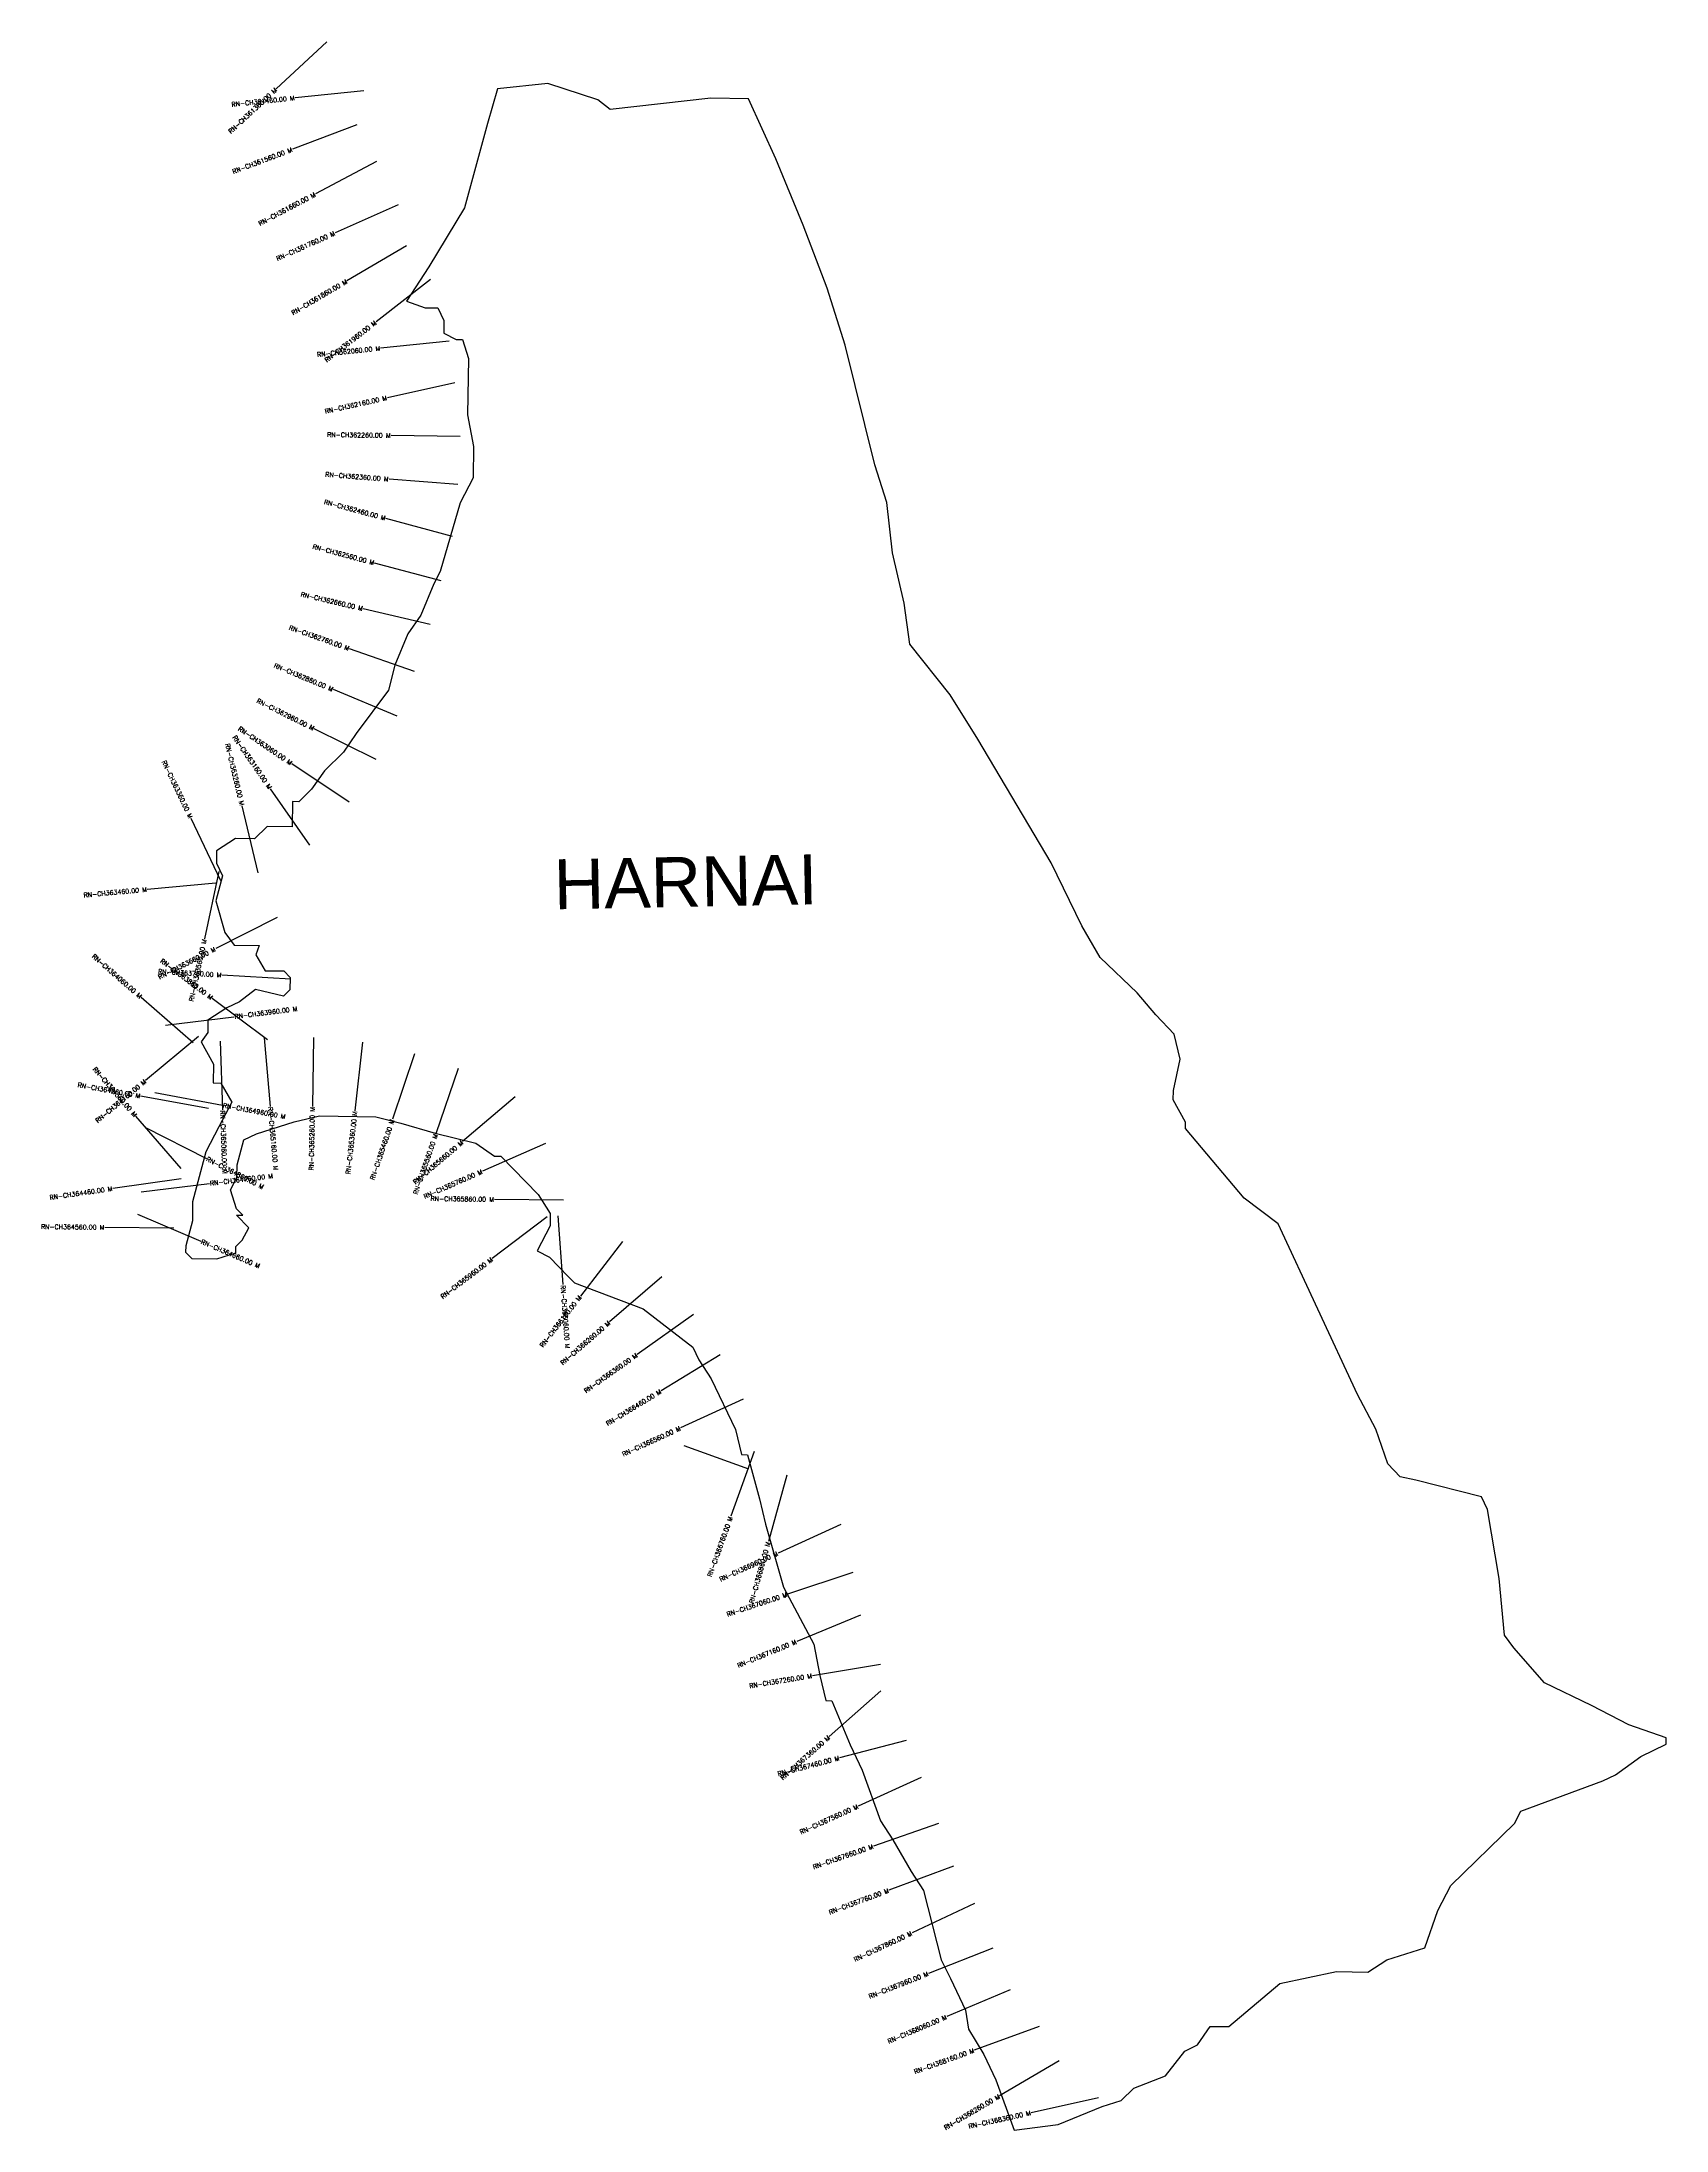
# Model space of a CAD drawing. Header units: metres. Extents: x 297222 to 300755, y 1968092 to 1972634.
import ezdxf
from ezdxf.enums import TextEntityAlignment as Align

# ---------------------------------------------------------------- set-up
doc = ezdxf.new("R2010")
doc.units = ezdxf.units.M
doc.header["$MEASUREMENT"] = 0
for name, color, linetype in [('CS', 134, 'Continuous'), ('CSMark', 6, 'Continuous'), ('VILLAGE BOUNDRY', 10, 'Continuous'), ('VILLAGE NAME', 250, 'Continuous')]:
    doc.layers.add(name, color=color, linetype=linetype)
doc.styles.get("Standard").update_dxf_attribs({"font": 'simplex.shx'})

msp = doc.modelspace()

# ---------------------------------------------------------------- linework, layer by layer
at = {"layer": 'CS'}
for p, q in [((297841.5, 1972634.1), (297731.8, 1972531.9)), ((297841.5, 1972634.1), (297731.8, 1972531.9)), ((297921.8, 1972527.4), (297772.6, 1972512)), ((297921.8, 1972527.4), (297772.6, 1972512)), ((297907.1, 1972453.1), (297766.8, 1972400.2)), ((297907.1, 1972453.1), (297766.8, 1972400.2)), ((297949.4, 1972373.4), (297816.9, 1972303.1)), ((297949.4, 1972373.4), (297816.9, 1972303.1)), ((297996.6, 1972279.4), (297859.5, 1972218.4)), ((297996.6, 1972279.4), (297859.5, 1972218.4)), ((298014.6, 1972190.4), (297885.4, 1972114.1)), ((298014.6, 1972190.4), (297885.4, 1972114.1)), ((298067.4, 1972116.8), (297948.7, 1972025.1)), ((298067.4, 1972116.8), (297948.7, 1972025.1)), ((298107.9, 1971982.6), (297958.7, 1971967.6)), ((298107.9, 1971982.6), (297958.7, 1971967.6)), ((298119.8, 1971892.2), (297973.3, 1971860)), ((298119.8, 1971892.2), (297973.3, 1971860)), ((298131.4, 1971775.9), (297981.4, 1971777.8)), ((298131.4, 1971775.9), (297981.4, 1971777.8)), ((298126.5, 1971671.3), (297976.9, 1971682.7)), ((298126.5, 1971671.3), (297976.9, 1971682.7)), ((298115, 1971558.2), (297970.2, 1971597.4)), ((298115, 1971558.2), (297970.2, 1971597.4)), ((298090.3, 1971461.4), (297945.4, 1971500.4)), ((298090.3, 1971461.4), (297945.4, 1971500.4)), ((298066.7, 1971366.8), (297920.6, 1971401)), ((298066.7, 1971366.8), (297920.6, 1971401)), ((298032.6, 1971264.3), (297891.1, 1971314.1)), ((298032.6, 1971264.3), (297891.1, 1971314.1)), ((297994.4, 1971167.5), (297855.8, 1971225)), ((297994.4, 1971167.5), (297855.8, 1971225)), ((297948.6, 1971072.8), (297814.3, 1971139.7)), ((297948.6, 1971072.8), (297814.3, 1971139.7)), ((297890.2, 1970980.1), (297765.7, 1971063.8)), ((297890.2, 1970980.1), (297765.7, 1971063.8)), ((297804.7, 1970886.4), (297719.2, 1971009.6)), ((297804.7, 1970886.4), (297719.2, 1971009.6)), ((297692.6, 1970826.5), (297657.7, 1970972.4)), ((297692.6, 1970826.5), (297657.7, 1970972.4)), ((297611, 1970809.5), (297546.5, 1970944.9)), ((297611, 1970809.5), (297546.5, 1970944.9)), ((297607, 1970829.7), (297575.7, 1970683)), ((297607, 1970829.7), (297575.7, 1970683)), ((297600.5, 1970804.2), (297451.1, 1970790.6)), ((297600.5, 1970804.2), (297451.1, 1970790.6)), ((297733.7, 1970729.4), (297599.9, 1970661.7)), ((297733.7, 1970729.4), (297599.9, 1970661.7)), ((297763.2, 1970595.4), (297613.4, 1970604.1)), ((297763.2, 1970595.4), (297613.4, 1970604.1)), ((297550.8, 1970456.8), (297437.8, 1970555.6)), ((297550.8, 1970456.8), (297437.8, 1970555.6)), ((297490.8, 1970495.1), (297639.7, 1970513.7)), ((297490.8, 1970495.1), (297639.7, 1970513.7)), ((297712.7, 1970463.5), (297592.6, 1970553.3)), ((297712.7, 1970463.5), (297592.6, 1970553.3)), ((297562.8, 1970470.6), (297447.4, 1970374.8)), ((297562.8, 1970470.6), (297447.4, 1970374.8)), ((297705, 1970467.7), (297718.5, 1970318.3)), ((297705, 1970467.7), (297718.5, 1970318.3)), ((297813, 1970468.2), (297810.3, 1970318.2)), ((297813, 1970468.2), (297810.3, 1970318.2)), ((297609.3, 1970460.8), (297614.8, 1970310.9)), ((297609.3, 1970460.8), (297614.8, 1970310.9)), ((297919.4, 1970458.2), (297902.9, 1970309.1)), ((297919.4, 1970458.2), (297902.9, 1970309.1)), ((298032.5, 1970433), (297984.6, 1970290.8)), ((298032.5, 1970433), (297984.6, 1970290.8)), ((298127.6, 1970400.9), (298079, 1970258.9)), ((298127.6, 1970400.9), (298079, 1970258.9)), ((297584.3, 1970314.1), (297436.7, 1970340.8)), ((297584.3, 1970314.1), (297436.7, 1970340.8)), ((297467.4, 1970348.6), (297614.9, 1970321.3)), ((297467.4, 1970348.6), (297614.9, 1970321.3)), ((298251.4, 1970339.3), (298137, 1970242.2)), ((298251.4, 1970339.3), (298137, 1970242.2)), ((297524.7, 1970183.8), (297426.4, 1970297.1)), ((297524.7, 1970183.8), (297426.4, 1970297.1)), ((297446, 1970273.7), (297579.7, 1970205.5)), ((297446, 1970273.7), (297579.7, 1970205.5)), ((298317.5, 1970238), (298180.2, 1970177.7)), ((298317.5, 1970238), (298180.2, 1970177.7)), ((297524.7, 1970161.4), (297376.2, 1970140.1)), ((297524.7, 1970161.4), (297376.2, 1970140.1)), ((297437.5, 1970133.1), (297586.4, 1970151)), ((297437.5, 1970133.1), (297586.4, 1970151)), ((298356.2, 1970114.5), (298206.2, 1970116.3)), ((298356.2, 1970114.5), (298206.2, 1970116.3)), ((297508.9, 1970053.8), (297358.9, 1970055.5)), ((297508.9, 1970053.8), (297358.9, 1970055.5)), ((297429.8, 1970084.2), (297567.7, 1970025.3)), ((297429.8, 1970084.2), (297567.7, 1970025.3)), ((298320.8, 1970078.5), (298201.6, 1969987.5)), ((298320.8, 1970078.5), (298201.6, 1969987.5)), ((298344.3, 1970080.5), (298355.2, 1969930.9)), ((298344.3, 1970080.5), (298355.2, 1969930.9)), ((298485, 1970024.7), (298393.1, 1969906.2)), ((298485, 1970024.7), (298393.1, 1969906.2)), ((298570.1, 1969948.1), (298456.7, 1969849.8)), ((298570.1, 1969948.1), (298456.7, 1969849.8)), ((298638.9, 1969865.8), (298516.5, 1969779)), ((298638.9, 1969865.8), (298516.5, 1969779)), ((298696.9, 1969778.1), (298568.8, 1969700)), ((298696.9, 1969778.1), (298568.8, 1969700)), ((298747.5, 1969682), (298611.2, 1969619.4)), ((298747.5, 1969682), (298611.2, 1969619.4)), ((298759.9, 1969529.4), (298618.9, 1969580.5)), ((298759.9, 1969529.4), (298618.9, 1969580.5)), ((298770.9, 1969568.3), (298720.6, 1969427)), ((298770.9, 1969568.3), (298720.6, 1969427)), ((298842, 1969516.6), (298802.1, 1969372)), ((298842, 1969516.6), (298802.1, 1969372)), ((298959.5, 1969409.2), (298823, 1969347)), ((298959.5, 1969409.2), (298823, 1969347)), ((298985.7, 1969305.1), (298843.5, 1969257.5)), ((298985.7, 1969305.1), (298843.5, 1969257.5)), ((299002.3, 1969212.1), (298863.6, 1969154.9)), ((299002.3, 1969212.1), (298863.6, 1969154.9)), ((299045.8, 1969104.6), (298897.7, 1969080.4)), ((299045.8, 1969104.6), (298897.7, 1969080.4)), ((299047, 1969047.5), (298934.5, 1968948.2)), ((299047, 1969047.5), (298934.5, 1968948.2)), ((299102, 1968939.6), (298956.9, 1968901.7)), ((299102, 1968939.6), (298956.9, 1968901.7)), ((299134.3, 1968858.7), (298997.7, 1968796.8)), ((299134.3, 1968858.7), (298997.7, 1968796.8)), ((299172.3, 1968758.9), (299030.6, 1968709.7)), ((299172.3, 1968758.9), (299030.6, 1968709.7)), ((299205, 1968666.1), (299064.4, 1968613.8)), ((299205, 1968666.1), (299064.4, 1968613.8)), ((299250.4, 1968584.7), (299114.5, 1968521.1)), ((299250.4, 1968584.7), (299114.5, 1968521.1)), ((299290.1, 1968487.7), (299150.4, 1968433)), ((299290.1, 1968487.7), (299150.4, 1968433)), ((299328, 1968397.5), (299190, 1968338.8)), ((299328, 1968397.5), (299190, 1968338.8)), ((299391, 1968317.2), (299250, 1968265.9)), ((299391, 1968317.2), (299250, 1968265.9)), ((299434.4, 1968242.8), (299305.1, 1968166.7)), ((299434.4, 1968242.8), (299305.1, 1968166.7)), ((299520, 1968162.2), (299373.5, 1968129.9)), ((299520, 1968162.2), (299373.5, 1968129.9))]:
    msp.add_line(p, q, dxfattribs=at)
at = {"layer": 'VILLAGE BOUNDRY'}
msp.add_lwpolyline([(299257.3, 1971117), (299197.2, 1971213.4), (299110, 1971323.9), (299097.7, 1971412.8), (299072, 1971522.4), (299059.9, 1971631.8), (299033.8, 1971714.1), (298969.3, 1971974.4), (298930.1, 1972097.9), (298877.5, 1972235.2), (298818.1, 1972379.3), (298758.5, 1972509.9), (298676.6, 1972511.1), (298567.2, 1972499), (298457.8, 1972486.9), (298430.9, 1972507.8), (298322.2, 1972543.5), (298212.8, 1972531.4), (298191.2, 1972456.6), (298140.8, 1972273.1), (298063.8, 1972144.5), (298015, 1972070.1), (298055.7, 1972055.8), (298083, 1972055.5), (298096.3, 1972028), (298095.9, 1972000.7), (298123, 1971986.6), (298136.6, 1971986.5), (298149.7, 1971945.3), (298147.9, 1971822.4), (298160.6, 1971754), (298159.6, 1971685.7), (298131.5, 1971631.5), (298088.4, 1971482), (298074.3, 1971454.9), (298046.1, 1971387), (298018.2, 1971346.5), (297989.9, 1971278.6), (297975.5, 1971224.2), (297905.8, 1971129.6), (297877.9, 1971089.1), (297836.4, 1971048.7), (297808.5, 1971008.2), (297780.8, 1970981.3), (297767.2, 1970981.5), (297766.4, 1970926.9), (297711.8, 1970927.7), (297684.1, 1970900.7), (297643.1, 1970901.3), (297601.8, 1970874.6), (297601.4, 1970847.4), (297614.6, 1970819.8), (297600.2, 1970765.4), (297619.7, 1970696.9), (297639.8, 1970669.3), (297694.4, 1970668.5), (297687.3, 1970648.1), (297707.3, 1970613.7), (297748.2, 1970613.1), (297761.6, 1970599.3), (297761.2, 1970572), (297747.4, 1970558.5), (297686.2, 1970573.1), (297651.7, 1970546.3), (297624.2, 1970533), (297582.9, 1970506.3), (297582.5, 1970479), (297568.5, 1970458.7), (297595.1, 1970410.6), (297594.5, 1970369.6), (297610.9, 1970369.4), (297634.9, 1970328.1), (297606.8, 1970273.8), (297578.7, 1970219.7), (297564.3, 1970165.2), (297549.8, 1970110.9), (297549.2, 1970069.9), (297534.8, 1970015.5), (297534.6, 1970001.8), (297548.1, 1969988), (297602.6, 1969987.2), (297643.8, 1970000.3), (297644, 1970013.9), (297657.8, 1970027.4), (297671.9, 1970054.5), (297645, 1970082.2), (297658.6, 1970082), (297645.2, 1970095.8), (297632.1, 1970137), (297646.1, 1970164.1), (297646.5, 1970191.4), (297661, 1970245.7), (297688.5, 1970259), (297770.8, 1970285.2), (297825.6, 1970298), (297948.4, 1970296.2), (298002.8, 1970281.8), (298077.6, 1970260.2), (298166, 1970238.5), (298206.6, 1970210.6), (298220.2, 1970210.4), (298301, 1970127.3), (298327.7, 1970086), (298327.3, 1970058.7), (298299.2, 1970004.5), (298326.3, 1969990.4), (298366.6, 1969948.9), (298380.1, 1969935), (298529.4, 1969878.3), (298637.5, 1969794.8), (298650.7, 1969767.3), (298677.4, 1969726), (298730.5, 1969616), (298743.3, 1969561.2), (298756.9, 1969561), (298782.9, 1969465), (298795.8, 1969410.2), (298834.7, 1969273.2), (298901.2, 1969149.3), (298913.9, 1969080.9), (298926.7, 1969026.1), (298940.4, 1969025.9), (298980, 1968929.8), (299006.4, 1968874.7), (299045.8, 1968765), (299072.5, 1968723.6), (299112.5, 1968654.8), (299139.2, 1968613.4), (299178, 1968462.7), (299197.9, 1968421.5), (299231, 1968352.7), (299237.3, 1968311.7), (299270.6, 1968256.6), (299297.1, 1968201.6), (299336.5, 1968091.8), (299432.2, 1968104), (299528.4, 1968143.7), (299569.5, 1968156.7), (299597.2, 1968183.6), (299665.8, 1968209.9), (299707.6, 1968263.9), (299735.1, 1968277.2), (299763, 1968317.7), (299803.9, 1968317.1), (299914.5, 1968411.1), (300037.7, 1968436.7), (300106, 1968435.7), (300147.3, 1968462.4), (300229.6, 1968488.5), (300258.1, 1968570), (300286.2, 1968624.2), (300424.6, 1968758.7), (300438.7, 1968785.8), (300617.1, 1968851.5), (300644.6, 1968864.8), (300699.8, 1968905), (300754.8, 1968931.4), (300755, 1968945.1), (300673.5, 1968973.6), (300592.2, 1969015.7), (300490.5, 1969065), (300423.3, 1969141), (300403.3, 1969168.6), (300391.4, 1969291.7), (300366.3, 1969442.2), (300353, 1969469.7), (300210.1, 1969505.9), (300176.1, 1969513.2), (300149.2, 1969540.9), (300123, 1969616.4), (300083.2, 1969692), (299911, 1970063.1), (299836.7, 1970118.8), (299709.2, 1970270.8), (299709.4, 1970284.5), (299682.8, 1970332.6), (299683.1, 1970353.1), (299697.7, 1970421.2), (299684.9, 1970476), (299644.5, 1970517.5), (299604.3, 1970565.9), (299523.5, 1970642.1), (299483.5, 1970711), (299417.2, 1970848.4)], close=True, dxfattribs=at)
msp.add_lwpolyline([(299257.3, 1971117), (299197.2, 1971213.4), (299110, 1971323.9), (299097.7, 1971412.8), (299072, 1971522.4), (299059.9, 1971631.8), (299033.8, 1971714.1), (298969.3, 1971974.4), (298930.1, 1972097.9), (298877.5, 1972235.2), (298818.1, 1972379.3), (298758.5, 1972509.9), (298676.6, 1972511.1), (298567.2, 1972499), (298457.8, 1972486.9), (298430.9, 1972507.8), (298322.2, 1972543.5), (298212.8, 1972531.4), (298191.2, 1972456.6), (298140.8, 1972273.1), (298063.8, 1972144.5), (298015, 1972070.1), (298055.7, 1972055.8), (298083, 1972055.5), (298096.3, 1972028), (298095.9, 1972000.7), (298123, 1971986.6), (298136.6, 1971986.5), (298149.7, 1971945.3), (298147.9, 1971822.4), (298160.6, 1971754), (298159.6, 1971685.7), (298131.5, 1971631.5), (298088.4, 1971482), (298074.3, 1971454.9), (298046.1, 1971387), (298018.2, 1971346.5), (297989.9, 1971278.6), (297975.5, 1971224.2), (297905.8, 1971129.6), (297877.9, 1971089.1), (297836.4, 1971048.7), (297808.5, 1971008.2), (297780.8, 1970981.3), (297767.2, 1970981.5), (297766.4, 1970926.9), (297711.8, 1970927.7), (297684.1, 1970900.7), (297643.1, 1970901.3), (297601.8, 1970874.6), (297601.4, 1970847.4), (297614.6, 1970819.8), (297600.2, 1970765.4), (297619.7, 1970696.9), (297639.8, 1970669.3), (297694.4, 1970668.5), (297687.3, 1970648.1), (297707.3, 1970613.7), (297748.2, 1970613.1), (297761.6, 1970599.3), (297761.2, 1970572), (297747.4, 1970558.5), (297686.2, 1970573.1), (297651.7, 1970546.3), (297624.2, 1970533), (297582.9, 1970506.3), (297582.5, 1970479), (297568.5, 1970458.7), (297595.1, 1970410.6), (297594.5, 1970369.6), (297610.9, 1970369.4), (297634.9, 1970328.1), (297606.8, 1970273.8), (297578.7, 1970219.7), (297564.3, 1970165.2), (297549.8, 1970110.9), (297549.2, 1970069.9), (297534.8, 1970015.5), (297534.6, 1970001.8), (297548.1, 1969988), (297602.6, 1969987.2), (297643.8, 1970000.3), (297644, 1970013.9), (297657.8, 1970027.4), (297671.9, 1970054.5), (297645, 1970082.2), (297658.6, 1970082), (297645.2, 1970095.8), (297632.1, 1970137), (297646.1, 1970164.1), (297646.5, 1970191.4), (297661, 1970245.7), (297688.5, 1970259), (297770.8, 1970285.2), (297825.6, 1970298), (297948.4, 1970296.2), (298002.8, 1970281.8), (298077.6, 1970260.2), (298166, 1970238.5), (298206.6, 1970210.6), (298220.2, 1970210.4), (298301, 1970127.3), (298327.7, 1970086), (298327.3, 1970058.7), (298299.2, 1970004.5), (298326.3, 1969990.4), (298366.6, 1969948.9), (298380.1, 1969935), (298529.4, 1969878.3), (298637.5, 1969794.8), (298650.7, 1969767.3), (298677.4, 1969726), (298730.5, 1969616), (298743.3, 1969561.2), (298756.9, 1969561), (298782.9, 1969465), (298795.8, 1969410.2), (298834.7, 1969273.2), (298901.2, 1969149.3), (298913.9, 1969080.9), (298926.7, 1969026.1), (298940.4, 1969025.9), (298980, 1968929.8), (299006.4, 1968874.7), (299045.8, 1968765), (299072.5, 1968723.6), (299112.5, 1968654.8), (299139.2, 1968613.4), (299178, 1968462.7), (299197.9, 1968421.5), (299231, 1968352.7), (299237.3, 1968311.7), (299270.6, 1968256.6), (299297.1, 1968201.6), (299336.5, 1968091.8), (299432.2, 1968104), (299528.4, 1968143.7), (299569.5, 1968156.7), (299597.2, 1968183.6), (299665.8, 1968209.9), (299707.6, 1968263.9), (299735.1, 1968277.2), (299763, 1968317.7), (299803.9, 1968317.1), (299914.5, 1968411.1), (300037.7, 1968436.7), (300106, 1968435.7), (300147.3, 1968462.4), (300229.6, 1968488.5), (300258.1, 1968570), (300286.2, 1968624.2), (300424.6, 1968758.7), (300438.7, 1968785.8), (300617.1, 1968851.5), (300644.6, 1968864.8), (300699.8, 1968905), (300754.8, 1968931.4), (300755, 1968945.1), (300673.5, 1968973.6), (300592.2, 1969015.7), (300490.5, 1969065), (300423.3, 1969141), (300403.3, 1969168.6), (300391.4, 1969291.7), (300366.3, 1969442.2), (300353, 1969469.7), (300210.1, 1969505.9), (300176.1, 1969513.2), (300149.2, 1969540.9), (300123, 1969616.4), (300083.2, 1969692), (299911, 1970063.1), (299836.7, 1970118.8), (299709.2, 1970270.8), (299709.4, 1970284.5), (299682.8, 1970332.6), (299683.1, 1970353.1), (299697.7, 1970421.2), (299684.9, 1970476), (299644.5, 1970517.5), (299604.3, 1970565.9), (299523.5, 1970642.1), (299483.5, 1970711), (299417.2, 1970848.4)], close=True, dxfattribs=at)

# ---------------------------------------------------------------- texts
at = {"layer": 'CSMark'}
for s, rotation, p in [('RN-CH361360.00 M', 42.9504, (297731, 1972531.2)), ('RN-CH361360.00 M', 42.9504, (297731, 1972531.2)), ('RN-CH361460.00 M', 5.8965, (297771.6, 1972511.9)), ('RN-CH361460.00 M', 5.8965, (297771.6, 1972511.9)), ('RN-CH361560.00 M', 20.6514, (297765.8, 1972399.8)), ('RN-CH361560.00 M', 20.6514, (297765.8, 1972399.8)), ('RN-CH361660.00 M', 27.9289, (297816, 1972302.6)), ('RN-CH361660.00 M', 27.9289, (297816, 1972302.6)), ('RN-CH361760.00 M', 24.0012, (297858.6, 1972218)), ('RN-CH361760.00 M', 24.0012, (297858.6, 1972218)), ('RN-CH361860.00 M', 30.5837, (297884.6, 1972113.6)), ('RN-CH361860.00 M', 30.5837, (297884.6, 1972113.6)), ('RN-CH361960.00 M', 37.6947, (297947.9, 1972024.5)), ('RN-CH361960.00 M', 37.6947, (297947.9, 1972024.5)), ('RN-CH362060.00 M', 5.7334, (297957.7, 1971967.5)), ('RN-CH362060.00 M', 5.7334, (297957.7, 1971967.5)), ('RN-CH362160.00 M', 12.4191, (297972.3, 1971859.7)), ('RN-CH362160.00 M', 12.4191, (297972.3, 1971859.7)), ('RN-CH362260.00 M', 359.2707, (297980.4, 1971777.8)), ('RN-CH362260.00 M', 359.2707, (297980.4, 1971777.8)), ('RN-CH362360.00 M', 355.6463, (297975.9, 1971682.7)), ('RN-CH362360.00 M', 355.6463, (297975.9, 1971682.7)), ('RN-CH362460.00 M', 344.8554, (297969.2, 1971597.7)), ('RN-CH362460.00 M', 344.8554, (297969.2, 1971597.7)), ('RN-CH362560.00 M', 344.9345, (297944.4, 1971500.7)), ('RN-CH362560.00 M', 344.9345, (297944.4, 1971500.7)), ('RN-CH362660.00 M', 346.8097, (297919.7, 1971401.2)), ('RN-CH362660.00 M', 346.8097, (297919.7, 1971401.2)), ('RN-CH362760.00 M', 340.5857, (297890.1, 1971314.5)), ('RN-CH362760.00 M', 340.5857, (297890.1, 1971314.5)), ('RN-CH362860.00 M', 337.4725, (297854.9, 1971225.3)), ('RN-CH362860.00 M', 337.4725, (297854.9, 1971225.3)), ('RN-CH362960.00 M', 333.5149, (297813.4, 1971140.2)), ('RN-CH362960.00 M', 333.5149, (297813.4, 1971140.2)), ('RN-CH363260.00 M', 283.4479, (297657.4, 1970973.4)), ('RN-CH363260.00 M', 283.4479, (297657.4, 1970973.4)), ('RN-CH363160.00 M', 304.7822, (297718.6, 1971010.4)), ('RN-CH363160.00 M', 304.7822, (297718.6, 1971010.4)), ('RN-CH363060.00 M', 326.0623, (297764.9, 1971064.4)), ('RN-CH363060.00 M', 326.0623, (297764.9, 1971064.4)), ('RN-CH363360.00 M', 295.4644, (297546, 1970945.9)), ('RN-CH363360.00 M', 295.4644, (297546, 1970945.9)), ('RN-CH363460.00 M', 5.1971, (297450.1, 1970790.5)), ('RN-CH363460.00 M', 5.1971, (297450.1, 1970790.5)), ('RN-CH364060.00 M', 318.8436, (297437.1, 1970556.2)), ('RN-CH364060.00 M', 318.8436, (297437.1, 1970556.2)), ('RN-CH363660.00 M', 26.8323, (297599, 1970661.3)), ('RN-CH363660.00 M', 26.8323, (297599, 1970661.3)), ('RN-CH363560.00 M', 77.9364, (297575.5, 1970682)), ('RN-CH363560.00 M', 77.9364, (297575.5, 1970682)), ('RN-CH363760.00 M', 356.6686, (297612.4, 1970604.2)), ('RN-CH363760.00 M', 356.6686, (297612.4, 1970604.2)), ('RN-CH363860.00 M', 323.2061, (297591.8, 1970553.9)), ('RN-CH363860.00 M', 323.2061, (297591.8, 1970553.9)), ('RN-CH364360.00 M', 310.9037, (297425.8, 1970297.9)), ('RN-CH364360.00 M', 310.9037, (297425.8, 1970297.9)), ('RN-CH364160.00 M', 39.722, (297446.6, 1970374.1)), ('RN-CH364160.00 M', 39.722, (297446.6, 1970374.1)), ('RN-CH364260.00 M', 349.7249, (297435.7, 1970341)), ('RN-CH364260.00 M', 349.7249, (297435.7, 1970341)), ('RN-CH365260.00 M', 88.9726, (297810.3, 1970317.2)), ('RN-CH365260.00 M', 88.9726, (297810.3, 1970317.2)), ('RN-CH365360.00 M', 83.7016, (297902.8, 1970308.1)), ('RN-CH365360.00 M', 83.7016, (297902.8, 1970308.1)), ('RN-CH365460.00 M', 71.4061, (297984.3, 1970289.8)), ('RN-CH365460.00 M', 71.4061, (297984.3, 1970289.8)), ('RN-CH365660.00 M', 40.3435, (298136.3, 1970241.5)), ('RN-CH365660.00 M', 40.3435, (298136.3, 1970241.5)), ('RN-CH365560.00 M', 71.1142, (298078.7, 1970258)), ('RN-CH365560.00 M', 71.1142, (298078.7, 1970258)), ('RN-CH365760.00 M', 23.6801, (298179.3, 1970177.3)), ('RN-CH365760.00 M', 23.6801, (298179.3, 1970177.3)), ('RN-CH364460.00 M', 8.1906, (297375.2, 1970139.9)), ('RN-CH364460.00 M', 8.1906, (297375.2, 1970139.9)), ('RN-CH365860.00 M', 359.2821, (298205.2, 1970116.3)), ('RN-CH365860.00 M', 359.2821, (298205.2, 1970116.3)), ('RN-CH364560.00 M', 359.3643, (297357.9, 1970055.5)), ('RN-CH364560.00 M', 359.3643, (297357.9, 1970055.5)), ('RN-CH365960.00 M', 37.3302, (298200.8, 1969986.9)), ('RN-CH365960.00 M', 37.3302, (298200.8, 1969986.9)), ('RN-CH366160.00 M', 52.2201, (298392.5, 1969905.4)), ('RN-CH366160.00 M', 52.2201, (298392.5, 1969905.4)), ('RN-CH366260.00 M', 40.915, (298456, 1969849.2)), ('RN-CH366260.00 M', 40.915, (298456, 1969849.2)), ('RN-CH366360.00 M', 35.3336, (298515.7, 1969778.5)), ('RN-CH366360.00 M', 35.3336, (298515.7, 1969778.5)), ('RN-CH366460.00 M', 31.4058, (298568, 1969699.5)), ('RN-CH366460.00 M', 31.4058, (298568, 1969699.5)), ('RN-CH366560.00 M', 24.6749, (298610.3, 1969619)), ('RN-CH366560.00 M', 24.6749, (298610.3, 1969619)), ('RN-CH366760.00 M', 70.3995, (298720.2, 1969426)), ('RN-CH366760.00 M', 70.3995, (298720.2, 1969426)), ('RN-CH366960.00 M', 24.5207, (298822.1, 1969346.6)), ('RN-CH366960.00 M', 24.5207, (298822.1, 1969346.6)), ('RN-CH366860.00 M', 74.5635, (298801.8, 1969371)), ('RN-CH366860.00 M', 74.5635, (298801.8, 1969371)), ('RN-CH367060.00 M', 18.5228, (298842.6, 1969257.1)), ('RN-CH367060.00 M', 18.5228, (298842.6, 1969257.1)), ('RN-CH367160.00 M', 22.3927, (298862.6, 1969154.5)), ('RN-CH367160.00 M', 22.3927, (298862.6, 1969154.5)), ('RN-CH367260.00 M', 9.2831, (298896.7, 1969080.3)), ('RN-CH367260.00 M', 9.2831, (298896.7, 1969080.3)), ('RN-CH367360.00 M', 41.4217, (298933.8, 1968947.5)), ('RN-CH367360.00 M', 41.4217, (298933.8, 1968947.5)), ('RN-CH367460.00 M', 14.642, (298955.9, 1968901.4)), ('RN-CH367460.00 M', 14.642, (298955.9, 1968901.4)), ('RN-CH367560.00 M', 24.3855, (298996.7, 1968796.4)), ('RN-CH367560.00 M', 24.3855, (298996.7, 1968796.4)), ('RN-CH367660.00 M', 19.1507, (299029.7, 1968709.3)), ('RN-CH367660.00 M', 19.1507, (299029.7, 1968709.3)), ('RN-CH367760.00 M', 20.4016, (299063.5, 1968613.5)), ('RN-CH367760.00 M', 20.4016, (299063.5, 1968613.5)), ('RN-CH367860.00 M', 25.0598, (299113.6, 1968520.7)), ('RN-CH367860.00 M', 25.0598, (299113.6, 1968520.7)), ('RN-CH367960.00 M', 21.4093, (299149.5, 1968432.6)), ('RN-CH367960.00 M', 21.4093, (299149.5, 1968432.6)), ('RN-CH368060.00 M', 23.0594, (299189.1, 1968338.4)), ('RN-CH368060.00 M', 23.0594, (299189.1, 1968338.4)), ('RN-CH368160.00 M', 19.9763, (299249.1, 1968265.6)), ('RN-CH368160.00 M', 19.9763, (299249.1, 1968265.6)), ('RN-CH368260.00 M', 30.4747, (299304.2, 1968166.2)), ('RN-CH368260.00 M', 30.4747, (299304.2, 1968166.2)), ('RN-CH368360.00 M', 12.4141, (299372.5, 1968129.7)), ('RN-CH368360.00 M', 12.4141, (299372.5, 1968129.7))]:
    msp.add_text(s, height=10, rotation=rotation, dxfattribs=at).set_placement(p, align=Align.MIDDLE_RIGHT)
for s, rotation, p in [('RN-CH363960.00 M', 7.1327, (297640.7, 1970513.9)), ('RN-CH363960.00 M', 7.1327, (297640.7, 1970513.9)), ('RN-CH365060.00 M', 272.0707, (297614.8, 1970309.9)), ('RN-CH365060.00 M', 272.0707, (297614.8, 1970309.9)), ('RN-CH364960.00 M', 349.5265, (297615.8, 1970321.1)), ('RN-CH364960.00 M', 349.5265, (297615.8, 1970321.1)), ('RN-CH365160.00 M', 275.1319, (297718.6, 1970317.3)), ('RN-CH365160.00 M', 275.1319, (297718.6, 1970317.3)), ('RN-CH364860.00 M', 332.9837, (297580.6, 1970205.1)), ('RN-CH364860.00 M', 332.9837, (297580.6, 1970205.1)), ('RN-CH364760.00 M', 6.8633, (297587.4, 1970151.1)), ('RN-CH364760.00 M', 6.8633, (297587.4, 1970151.1)), ('RN-CH364660.00 M', 336.8699, (297568.6, 1970024.9)), ('RN-CH364660.00 M', 336.8699, (297568.6, 1970024.9)), ('RN-CH366060.00 M', 274.1921, (298355.3, 1969929.9)), ('RN-CH366060.00 M', 274.1921, (298355.3, 1969929.9))]:
    msp.add_text(s, height=10, rotation=rotation, dxfattribs=at).set_placement(p, align=Align.MIDDLE_LEFT)
at = {"layer": 'VILLAGE NAME', "insert": (298334.1, 1970855.9), "char_height": 108.748, "attachment_point": 1, "rotation": 1.1028}
msp.add_mtext_dynamic_manual_height_columns('{\\fArial|b0|i0|c0|p34;HARNAI}', width=1571.314, gutter_width=543.7, heights=[0], dxfattribs=at)

doc.saveas('drawing.dxf')
